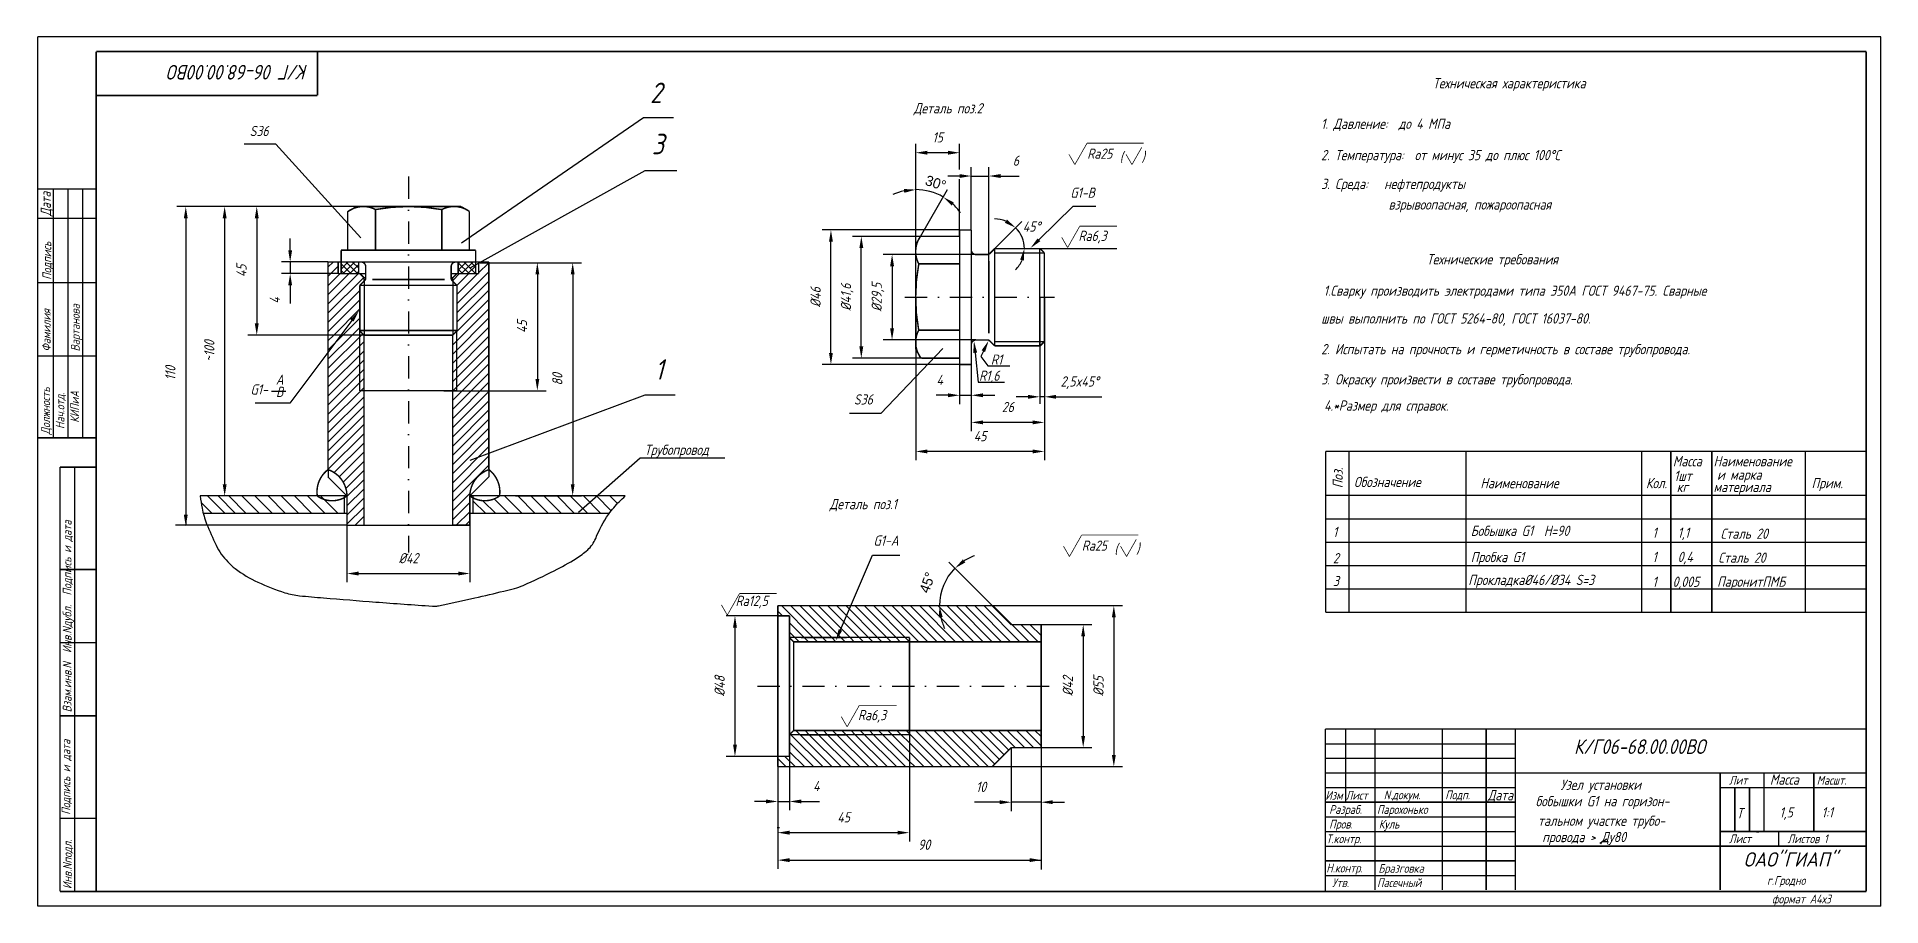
# Model space of a CAD drawing. Extents: x 1024 to 1654, y 110 to 407.
import ezdxf
from ezdxf.enums import TextEntityAlignment as Align

# ---------------------------------------------------------------- set-up
doc = ezdxf.new("R2010")
doc.units = 0
doc.header["$LTSCALE"] = 0.6
doc.header["$MEASUREMENT"] = 0
doc.linetypes.add('DASHDOT', pattern=[25.4, 12.7, -6.35, 0, -6.35])
doc.layers.get('0').update_dxf_attribs({"linetype": 'CONTINUOUS'})
doc.layers.get('DEFPOINTS').update_dxf_attribs({"linetype": 'CONTINUOUS'})
doc.styles.add('ROMANC', font='romanc', dxfattribs={"width": 0.8, "oblique": 15, "height": 3.5})
doc.dimstyles.get("Standard").update_dxf_attribs({"dimtxt": 0.18, "dimasz": 0.18, "dimexe": 0.18, "dimexo": 0.0625, "dimgap": 0.09, "dimtad": 0, "dimtih": 1, "dimtoh": 1, "dimdec": 4, "dimzin": 0, "dimtxsty": 'STANDARD', "dimcen": 0.09, "dimazin": 3, "dimtfac": 1, "dimtdec": 4, "dimtofl": 0, "dimtmove": 0, "dimatfit": 3, "dimtolj": 1, "dimtzin": 0})

msp = doc.modelspace()

# ---------------------------------------------------------------- texts
at = {"style": 'ROMANC', "oblique": 15, "width": 0.8}
for s, height, rotation, p in [('К/Г 06-68.00.00ВО', 5, 180, (1116.3904, 397.3086)), ('Подпись', 3, 90, (1028.5756, 323.8856)), ('Вартанова', 3, 90, (1038.3026, 299.3856)), ('Фамилия', 3, 90, (1028.3756, 299.3856)), ('Должность', 3, 90, (1028.1756, 270.9856)), ('Нач.отд.', 3, 90, (1033.0956, 272.8886)), ('КИПиА', 3, 90, (1038.0926, 275.0276)), ('Поз.', 3.5, 90, (1470.051, 252.662)), ('Взам.инв.N  Инв.Nдубл.  Подпись и дата', 3, 90, (1035.4926, 176.0856)), ('Подпись и дата', 3, 90, (1035.0926, 141.0856)), ('Инв.Nподл.', 3, 90, (1035.5926, 115.6856))]:
    msp.add_text(s, height=height, rotation=rotation, dxfattribs=at).set_placement(p)
at = {"color": 0, "linetype": 'BYBLOCK', "style": 'ROMANC', "oblique": 15, "width": 0.8}
for s, height, p in [('2', 7, (1235.225, 384.273)), ('S36', 3.5, (1099.618, 372.984)), ('3', 7, (1235.897, 366.772)), ('15', 3.5, (1331.539, 370.807)), ('Ra25', 3.5, (1386.95659, 365.23)), ('G1-B', 3.5, (1381.08527, 351.896)), ('45%%d', 3.5, (1363.649, 340.327)), ('Ra6,3', 3.5, (1384.48259, 337.157)), ('1', 7, (1236.31, 289.768)), ('А', 3.5, (1106.618, 288.045)), ('4', 3.5, (1332.25727, 287.927)), ('2,5x45%%D', 3.5, (1380.10831, 287.409)), ('G1-', 3.5, (1099.618, 284.663)), ('В', 3.5, (1106.618, 283.84)), ('S36', 3.5, (1306.147, 281.255)), ('26', 3.5, (1355.539, 278.667)), ('45', 3.5, (1346.039, 268.739)), ('G1-A', 3.5, (1313.87327, 233.021)), ('Ra25', 3.5, (1385.10859, 231.306)), ('Ra12,5', 3.5, (1267.99959, 212.44)), ('Ra6,3', 3.5, (1309.12059, 173.402)), ('К/Г06-68.00.00ВО', 5, (1571.4584, 161.8756)), ('45', 3.5, (1299.407, 138.48)), ('90', 3.5, (1326.907, 129.098))]:
    msp.add_text(s, height=height, dxfattribs=at).set_placement(p, align=Align.CENTER)
at = {"style": 'ROMANC', "oblique": 15, "width": 0.8}
for s, height, p in [('Техническая характеристика', 3.5, (1500.812, 389.316)), ('Деталь поз.2 ', 3.5, (1323.386, 380.75)), ('1. Давление:  до 4 МПа', 3.5, (1462.60728, 375.45532)), ('(', 3.5, (1393.77559, 364.08121)), (')', 3.5, (1401.26995, 364.21508)), ('2. Температура:  от минус 35 до плюс 100%%DС', 3.5, (1462.60728, 364.75232)), ('3. Среда:   нефтепродукты', 3.5, (1462.60728, 354.90932)), ('      взрывоопасная, пожароопасная', 3.5, (1474.53028, 347.86832)), ('Технические требования', 3.5, (1498.719, 329.154)), ('1.Сварку производить электродами типа Э50А ГОСТ 9467-75. Сварные', 3.5, (1463.467, 318.419)), ('  швы выполнить по ГОСТ 5264-80, ГОСТ 16037-80.', 3.5, (1458.932, 308.936)), ('R1', 3.5, (1349.739, 294.877)), ('2. Испытать на прочность и герметичность в составе трубопровода.', 3.5, (1462.65128, 298.45232)), ('R1,6', 3.5, (1345.699, 289.377)), ('3. Окраску произвести в составе трубопровода.', 3.5, (1462.65128, 288.12532)), ('4.*Размер для справок.', 3.5, (1463.62828, 279.15932)), ('Трубопровод ', 3.5, (1231.362, 264.051)), ('Масса', 3.5, (1582.851, 260.162)), ('1шт', 3.5, (1583.251, 255.162)), ('Наименование', 3.5, (1596.751, 260.162)), ('Обозначение', 3.5, (1473.851, 253.062)), ('Наименование', 3.5, (1517.051, 252.662)), ('Кол.', 3.5, (1573.651, 252.662)), ('кг', 3.5, (1584.151, 251.362)), ('материала', 3.5, (1596.751, 251.362)), ('и марка', 3.5, (1597.951, 255.542)), ('Прим.', 3.5, (1630.251, 252.662)), ('Деталь поз.1 ', 3.5, (1294.642, 245.501)), ('  Бобышка G1  H=90', 3.5, (1510.046, 236.374)), ('(', 3.5, (1391.92759, 230.15721)), (')', 3.5, (1399.42195, 230.29108)), ('1', 3.5, (1466.663, 235.994)), ('1', 3.5, (1575.858, 235.739)), ('1,1', 3.5, (1584.486, 235.739)), ('Сталь 20', 3.5, (1599.145, 235.381)), ('2', 3.5, (1466.663, 227.022)), ('  Пробка G1  ', 3.5, (1510.046, 227.402)), ('1', 3.5, (1575.858, 227.457)), ('0,4', 3.5, (1584.486, 227.457)), ('Сталь 20', 3.5, (1598.364, 227.189)), ('3', 3.5, (1466.663, 219.22)), ('  Прокладка%%C46/%%C34 S=3  ', 3.5, (1509.208, 219.6)), ('1', 3.5, (1575.858, 218.965)), ('0,005', 3.5, (1582.759, 218.965)), ('ПаронитПМБ', 3.5, (1597.974, 218.997)), (' Узел установки ', 3.5, (1542.5913, 149.5887)), ('Лит', 3, (1602.0284, 151.3856)), ('Лит', 3, (1602.0284, 151.3856)), ('Масса', 3.5, (1616.0284, 151.3856)), ('Масшт.', 3, (1632.0284, 151.3856)), ('Изм', 3, (1464.0784, 146.2456)), ('Лист', 3, (1471.0084, 146.2456)), ('N.докум.', 3, (1484.0284, 146.3856)), ('Подп.', 3, (1505.0284, 146.3856)), (' бобышки G1 на горизон-', 3.5, (1534.0673, 143.9977)), ('Разраб.', 3, (1465.3584, 141.3856)), ('Пров.', 3, (1465.3584, 136.3856)), ('Парохонько', 3, (1481.6984, 141.3856)), ('Куль', 3, (1482.3284, 136.3856)), ('тальном участке трубо-', 3.5, (1536.7253, 137.3037)), ('Т', 3.5, (1604.6484, 139.8556)), ('1,5', 3.5, (1619.2964, 140.1656)), ('1:1', 3.5, (1633.6884, 140.1656)), ('Т.контр.', 3, (1464.3584, 131.3856)), ('провода > Ду80', 3.5, (1538.1873, 131.7307)), ('Лист ', 3, (1602.0284, 131.3856)), ('Листов 1', 3, (1622.0284, 131.3856)), ('Н.контр.', 3, (1464.3584, 121.3856)), ('Бразговка', 3, (1482.1884, 121.2756)), ('г.Гродно', 3, (1615.0284, 117.1356)), ('Утв.', 3, (1466.3584, 116.3856)), ('Пасечный', 3, (1481.7284, 116.3856)), ('формат А4х3', 3, (1616.7384, 110.8156))]:
    msp.add_text(s, height=height, dxfattribs=at).set_placement(p)
at = {"style": 'ROMANC', "oblique": 15, "width": 0.538111}
msp.add_text('Дата', height=3.5, rotation=90.75565591, dxfattribs=at).set_placement((1028.4786, 345.6206), (1028.3686, 353.9606), align=Align.FIT)
at = {"color": 0, "linetype": 'BYBLOCK', "style": 'ROMANC', "oblique": 15, "width": 0.8}
for s, p in [('45', (1095.316, 326.9505)), ('%%c46', (1291.568, 317.927)), ('%%c41,6', (1301.956, 317.927)), ('~100', (1084.334, 299.4725)), ('110', (1071.049, 291.9725)), ('80', (1203.3, 289.87597)), ('%%C55', (1388.261, 185.046))]:
    msp.add_text(s, height=3.5, rotation=90, dxfattribs=at).set_placement(p, align=Align.CENTER)
at = {"style": 'ROMANC', "oblique": 15, "width": 0.557419}
msp.add_text('Дата', height=3.5, dxfattribs=at).set_placement((1519.5684, 146.0456), (1528.2084, 146.0456), align=Align.FIT)
at = {"style": 'ROMANC', "oblique": 15, "width": 0.8}
msp.add_text('ОАО"ГИАП"', height=4.883721, dxfattribs=at).set_placement((1607.0284, 123.3856), (1639.0284, 123.3856), align=Align.ALIGNED)

# ---------------------------------------------------------------- blocks, each defined once
blk = doc.blocks.new('*X28')
at = {"color": 0}
for p, q in [((587.32, 746.72), (589.77, 749.17)), ((587.32, 748.97), (587.52, 749.17)), ((590.65, 745.17), (587.32, 748.49)), ((588.4, 745.17), (587.32, 746.25)), ((588.01, 745.17), (592.01, 749.17)), ((592.89, 745.17), (588.89, 749.17)), ((590.26, 745.17), (593.32, 748.23)), ((593.32, 746.98), (591.14, 749.17)), ((592.5, 745.17), (593.32, 745.99)), ((627.32, 748.56), (627.93, 749.17)), ((627.32, 746.31), (630.18, 749.17)), ((631.06, 745.17), (627.32, 748.9)), ((628.81, 745.17), (627.32, 746.66)), ((628.42, 745.17), (632.42, 749.17)), ((633.3, 745.17), (629.3, 749.17)), ((630.67, 745.17), (633.32, 747.82)), ((633.32, 747.39), (631.55, 749.17)), ((632.91, 745.17), (633.32, 745.58))]:
    blk.add_line(p, q, dxfattribs=at)
blk = doc.blocks.new('*D42')
at = {"color": 0, "linetype": 'BYBLOCK'}
for p, q in [((1458.38, 655.48), (1458.38, 635.98)), ((1500.38, 655.48), (1500.38, 635.98)), ((1462.38, 638.98), (1496.38, 638.98))]:
    blk.add_line(p, q, dxfattribs=at)
for points in [[(1462.38, 639.65), (1462.38, 638.31), (1458.38, 638.98)], [(1496.38, 639.65), (1496.38, 638.31), (1500.38, 638.98)]]:
    blk.add_solid(points, dxfattribs=at)
at = {"layer": 'DEFPOINTS', "color": 0, "linetype": 'BYBLOCK'}
for p in [(1458.38, 655.48), (1500.38, 655.48), (1500.38, 638.98)]:
    blk.add_point(p, dxfattribs=at)
at = {"color": 0, "linetype": 'BYBLOCK', "style": 'ROMANC', "oblique": 15, "width": 0.8}
blk.add_text('%%C42', height=3.5, dxfattribs=at).set_placement((1479.38, 642.48), align=Align.CENTER)
blk = doc.blocks.new('*D29')
at = {"color": 0, "linetype": 'BYBLOCK'}
for p, q in [((569.9, 753.17), (569.9, 757.17)), ((582.82, 749.17), (566.9, 749.17)), ((586.32, 745.17), (566.9, 745.17)), ((569.9, 749.17), (569.9, 745.17)), ((569.9, 741.17), (569.9, 737.17)), ((569.9, 737.17), (569.9, 734.93))]:
    blk.add_line(p, q, dxfattribs=at)
for points in [[(569.24, 753.17), (570.57, 753.17), (569.9, 749.17)], [(569.24, 741.17), (570.57, 741.17), (569.9, 745.17)]]:
    blk.add_solid(points, dxfattribs=at)
at = {"layer": 'DEFPOINTS', "color": 0, "linetype": 'BYBLOCK'}
for p in [(569.9, 745.17), (582.82, 749.17), (586.32, 745.17)]:
    blk.add_point(p, dxfattribs=at)
at = {"color": 0, "linetype": 'BYBLOCK', "style": 'ROMANC', "oblique": 15, "width": 0.8}
blk.add_text('4', height=3.5, rotation=90, dxfattribs=at).set_placement((566.4, 736), align=Align.CENTER)
blk = doc.blocks.new('*D33')
at = {"color": 0, "linetype": 'BYBLOCK'}
for p, q in [((636.72, 745.19), (659.31, 745.19)), ((656.31, 741.19), (656.31, 705.46)), ((624.37, 701.46), (659.31, 701.46))]:
    blk.add_line(p, q, dxfattribs=at)
for points in [[(655.65, 741.19), (656.98, 741.19), (656.31, 745.19)], [(655.65, 705.46), (656.98, 705.46), (656.31, 701.46)]]:
    blk.add_solid(points, dxfattribs=at)
at = {"layer": 'DEFPOINTS', "color": 0, "linetype": 'BYBLOCK'}
for p in [(636.72, 745.19), (624.37, 701.46), (656.31, 701.46)]:
    blk.add_point(p, dxfattribs=at)
at = {"color": 0, "linetype": 'BYBLOCK', "style": 'ROMANC', "oblique": 15, "width": 0.8}
blk.add_text('45', height=3.5, rotation=90, dxfattribs=at).set_placement((652.81, 723.33), align=Align.CENTER)
blk = doc.blocks.new('*D44')
at = {"color": 0}
blk.add_line((1350.23, 212.55), (1335.33, 227.45), dxfattribs=at)
for start, end in [(109.58248, 122.29124), (135, 180), (192.70876, 205.41752)]:
    blk.add_arc((1350.23, 212.55), 18.07, start, end, dxfattribs=at)
for points in [[(1340.99, 227.3), (1340.16, 228.34), (1337.45, 225.32)], [(1331.94, 208.5), (1333.27, 208.64), (1332.16, 212.55)]]:
    blk.add_solid(points, dxfattribs=at)
at = {"layer": 'DEFPOINTS', "color": 0}
for p in [(1334.58, 221.58), (1276.91, 212.55), (1350.23, 212.55), (1350.23, 212.55), (1356.73, 206.05)]:
    blk.add_point(p, dxfattribs=at)
at = {"color": 0, "insert": (1328.03, 220.44), "char_height": 3.5, "attachment_point": 5, "rotation": 70.42779}
blk.add_mtext('\\A1;45%%D', dxfattribs=at)
blk = doc.blocks.new('*D30')
at = {"color": 0, "linetype": 'BYBLOCK'}
for p, q in [((988.31, 708.4), (988.31, 689.99)), ((992.31, 708.4), (992.31, 689.99)), ((984.31, 692.99), (980.31, 692.99)), ((988.31, 692.99), (992.31, 692.99)), ((996.31, 692.99), (1000.31, 692.99)), ((1000.31, 692.99), (1002.55, 692.99))]:
    blk.add_line(p, q, dxfattribs=at)
for points in [[(984.31, 693.66), (984.31, 692.33), (988.31, 692.99)], [(996.31, 693.66), (996.31, 692.33), (992.31, 692.99)]]:
    blk.add_solid(points, dxfattribs=at)
at = {"layer": 'DEFPOINTS', "color": 0, "linetype": 'BYBLOCK'}
for p in [(988.31, 708.4), (992.31, 708.4), (992.31, 692.99)]:
    blk.add_point(p, dxfattribs=at)
at = {"color": 0, "linetype": 'BYBLOCK', "style": 'ROMANC', "oblique": 15, "width": 0.8}
blk.add_text('4', height=3.5, dxfattribs=at).set_placement((1001.48, 696.49), align=Align.CENTER)
blk = doc.blocks.new('*D31')
at = {"color": 0, "linetype": 'BYBLOCK'}
for p, q in [((988.31, 756.4), (970.67, 756.4)), ((973.67, 752.4), (973.67, 712.4)), ((988.31, 708.4), (970.67, 708.4))]:
    blk.add_line(p, q, dxfattribs=at)
for points in [[(973.01, 752.4), (974.34, 752.4), (973.67, 756.4)], [(973.01, 712.4), (974.34, 712.4), (973.67, 708.4)]]:
    blk.add_solid(points, dxfattribs=at)
at = {"layer": 'DEFPOINTS', "color": 0, "linetype": 'BYBLOCK'}
for p in [(988.31, 756.4), (973.67, 708.4), (988.31, 708.4)]:
    blk.add_point(p, dxfattribs=at)
at = {"color": 0, "linetype": 'BYBLOCK', "style": 'ROMANC', "oblique": 15, "width": 0.8}
blk.add_text('%%C48', height=3.5, rotation=90, dxfattribs=at).set_placement((970.17, 732.4), align=Align.CENTER)
blk = doc.blocks.new('*D41')
at = {"color": 0, "linetype": 'BYBLOCK'}
for p, q in [((1685.45, 579.51), (1685.45, 557.84)), ((1695.63, 579.51), (1695.63, 557.84)), ((1677.45, 560.84), (1672.86, 560.84)), ((1681.45, 560.84), (1677.45, 560.84)), ((1695.63, 560.84), (1685.45, 560.84)), ((1699.63, 560.84), (1703.63, 560.84))]:
    blk.add_line(p, q, dxfattribs=at)
for points in [[(1681.45, 561.51), (1681.45, 560.18), (1685.45, 560.84)], [(1699.63, 561.51), (1699.63, 560.18), (1695.63, 560.84)]]:
    blk.add_solid(points, dxfattribs=at)
at = {"layer": 'DEFPOINTS', "color": 0, "linetype": 'BYBLOCK'}
for p in [(1685.45, 579.51), (1695.63, 579.51), (1685.45, 560.84)]:
    blk.add_point(p, dxfattribs=at)
at = {"color": 0, "linetype": 'BYBLOCK', "style": 'ROMANC', "oblique": 15, "width": 0.8}
blk.add_text('10', height=3.5, dxfattribs=at).set_placement((1675.11, 564.34), align=Align.CENTER)
blk = doc.blocks.new('*D39')
at = {"color": 0, "linetype": 'BYBLOCK'}
for p, q in [((1695.63, 621.51), (1713.02, 621.51)), ((1710.02, 617.51), (1710.02, 583.51)), ((1695.63, 579.51), (1713.02, 579.51))]:
    blk.add_line(p, q, dxfattribs=at)
for points in [[(1709.35, 617.51), (1710.68, 617.51), (1710.02, 621.51)], [(1709.35, 583.51), (1710.68, 583.51), (1710.02, 579.51)]]:
    blk.add_solid(points, dxfattribs=at)
at = {"layer": 'DEFPOINTS', "color": 0, "linetype": 'BYBLOCK'}
for p in [(1695.63, 621.51), (1695.63, 579.51), (1710.02, 579.51)]:
    blk.add_point(p, dxfattribs=at)
at = {"color": 0, "linetype": 'BYBLOCK', "style": 'ROMANC', "oblique": 15, "width": 0.8}
blk.add_text('%%C42', height=3.5, rotation=90, dxfattribs=at).set_placement((1706.52, 600.51), align=Align.CENTER)
blk = doc.blocks.new('*D25')
at = {"color": 0, "linetype": 'BYBLOCK'}
for p, q in [((554.52, 598.3), (522.84, 598.3)), ((525.84, 594.3), (525.84, 573.1)), ((554.52, 569.1), (522.84, 569.1))]:
    blk.add_line(p, q, dxfattribs=at)
for points in [[(525.17, 594.3), (526.51, 594.3), (525.84, 598.3)], [(525.17, 573.1), (526.51, 573.1), (525.84, 569.1)]]:
    blk.add_solid(points, dxfattribs=at)
at = {"layer": 'DEFPOINTS', "color": 0, "linetype": 'BYBLOCK'}
for p in [(554.52, 598.3), (525.84, 569.1), (554.52, 569.1)]:
    blk.add_point(p, dxfattribs=at)
at = {"color": 0, "linetype": 'BYBLOCK', "style": 'ROMANC', "oblique": 15, "width": 0.8}
blk.add_text('%%C29,5', height=3.5, rotation=90, dxfattribs=at).set_placement((522.34, 583.7), align=Align.CENTER)
blk = doc.blocks.new('*D16')
at = {"color": 0, "linetype": 'BYBLOCK'}
for p, q in [((548.91, 625.12), (544.91, 625.12)), ((552.91, 606.7), (552.91, 628.12)), ((552.91, 625.12), (558.92, 625.12)), ((558.92, 596.04), (558.92, 628.12)), ((562.92, 625.12), (566.92, 625.12)), ((566.92, 625.12), (569.28, 625.12))]:
    blk.add_line(p, q, dxfattribs=at)
for points in [[(548.91, 625.79), (548.91, 624.45), (552.91, 625.12)], [(562.92, 625.79), (562.92, 624.45), (558.92, 625.12)]]:
    blk.add_solid(points, dxfattribs=at)
at = {"layer": 'DEFPOINTS', "color": 0, "linetype": 'BYBLOCK'}
for p in [(558.92, 625.12), (552.91, 606.7), (558.92, 596.04)]:
    blk.add_point(p, dxfattribs=at)
at = {"color": 0, "linetype": 'BYBLOCK', "style": 'ROMANC', "oblique": 15, "width": 0.8}
blk.add_text('6', height=3.5, dxfattribs=at).set_placement((568.15, 628.62), align=Align.CENTER)
blk = doc.blocks.new('*D45')
at = {"color": 0}
blk.add_line((1325.68, 338.73), (1334.94, 354.77), dxfattribs=at)
for start, end in [(102.21568, 114.43135), (60, 90), (35.56865, 47.78432)]:
    blk.add_arc((1324.04, 335.89), 18.8, start, end, dxfattribs=at)
for points in [[(1319.99, 354.92), (1320.13, 353.6), (1324.04, 354.69)], [(1336.28, 349.27), (1337.06, 350.35), (1333.44, 352.17)]]:
    blk.add_solid(points, dxfattribs=at)
at = {"layer": 'DEFPOINTS', "color": 0}
for p in [(1324.04, 370.31), (1327.3, 354.4), (1324.04, 335.89), (1324.04, 335.89), (1325.68, 338.73)]:
    blk.add_point(p, dxfattribs=at)
at = {"color": 0, "insert": (1330.89, 356.95), "char_height": 3.5, "attachment_point": 5, "rotation": 341.98895}
blk.add_mtext('\\A1;30%%D', dxfattribs=at)

# ---------------------------------------------------------------- dimensions: what is measured, and where the dimension line sits
for base, line1, line2, text, picture, middle in [((1327.30306, 354.40133), ((1324.039, 335.88992), (1324.039, 370.307)), ((1325.67699, 338.727), (1324.039, 335.88992)), '30%%D', '*D45', (1330.886, 356.949)), ((1334.58149, 221.58125), ((1276.907, 212.546), (1350.231, 212.546)), ((1356.731, 206.046), (1350.231, 212.546)), '45%%D', '*D44', (1328.028, 220.44))]:
    dim = msp.add_angular_dim_2l(base=base, line1=line1, line2=line2, text=text, dimstyle='STANDARD', override={"dimtxt": 3.5, "dimasz": 4, "dimexe": 3, "dimexo": 0, "dimgap": 0.1, "dimtad": 1, "dimtih": 0, "dimtoh": 0, "dimdec": 3, "dimcen": 0, "dimaunit": 1, "dimtfac": 0.857143, "dimtdec": 3, "dimtofl": 1, "dimtmove": 2})
    dim.commit()
    dim.dimension.update_dxf_attribs({"geometry": picture, "text_midpoint": middle, "dimtype": 162})
for base, p1, p2, text, picture, middle, set_off in [((1349.039, 359.347), (1343.039, 340.927), (1349.039, 330.267), '6', '*D16', (1358.27394, 362.847), (790.124, -265.774)), ((1171.652, 223.522), (1129.652, 240.019), (1171.652, 240.019), '%%C42', '*D42', (1150.652, 227.022), (-328.724, -415.459)), ((1356.731, 145.384), (1366.907, 164.046), (1356.731, 164.046), '10', '*D41', (1346.38474, 148.884), (-328.724, -415.459)), ((1280.907, 145.643), (1276.907, 161.046), (1280.907, 161.046), '4', '*D30', (1290.07527, 149.143), (288.596, -547.349))]:
    dim = msp.add_linear_dim(base=base, p1=p1, p2=p2, text=text, dimstyle='Standard')
    dim.commit()
    dim.dimension.update_dxf_attribs({"geometry": picture, "text_midpoint": middle, "insert": set_off})
for base, p1, p2, text, picture, middle, set_off in [((1110.233, 326.004), (1123.152, 330.004), (1126.652, 326.004), '4', '*D29', (1106.733, 316.83573), (540.329, -419.163)), ((1194.723, 286.004), (1175.133, 329.73294), (1162.783, 286.004), '45', '*D33', (1191.223, 307.86847), (538.409, -415.459)), ((1315.964, 303.327), (1344.639, 332.527), (1344.639, 303.327), '%%C29,5', '*D25', (1312.464, 317.927), (790.124, -265.774)), ((1262.269, 161.046), (1276.907, 209.046), (1276.907, 161.046), '%%C48', '*D31', (1258.769, 185.046), (288.596, -547.349)), ((1381.292, 164.046), (1366.907, 206.046), (1366.907, 164.046), '%%C42', '*D39', (1377.792, 185.046), (-328.724, -415.459))]:
    dim = msp.add_linear_dim(base=base, p1=p1, p2=p2, angle=90, text=text, dimstyle='Standard')
    dim.commit()
    dim.dimension.update_dxf_attribs({"geometry": picture, "text_midpoint": middle, "insert": set_off})

# ---------------------------------------------------------------- linework, layer by layer
for p, q in [((1653.9254, 406.8856), (1023.9254, 406.8856)), ((1023.9254, 109.8856), (1023.9254, 406.8856)), ((1653.9254, 109.8856), (1653.9254, 406.8856)), ((1653.9254, 109.8856), (1653.9254, 401.8856)), ((1168.755, 336.47), (1230.956, 379.317)), ((1230.956, 379.317), (1241.222, 379.317)), ((1105.347, 370.265), (1094.477, 370.265)), ((1134.333, 338.28), (1105.347, 370.265)), ((1171.775, 328.021), (1231.559, 361.213)), ((1231.559, 361.213), (1242.429, 361.213)), ((1366.15544, 337.53809), (1377.886, 349.021)), ((1377.886, 349.021), (1385.627, 349.021)), ((1351.039, 333.077), (1368.039, 333.077)), ((1135.502, 323.425), (1135.502, 305.067)), ((1165.802, 323.73), (1165.802, 304.919)), ((1131.32294, 309.99879), (1110.097, 281.717)), ((1134.052, 286.004), (1134.052, 306.575)), ((1167.252, 286.004), (1167.252, 306.575)), ((1351.039, 302.777), (1368.039, 302.777)), ((1333.283, 300.363), (1312.147, 278.167)), ((1344.37452, 298.96864), (1345.42853, 288.877)), ((1347.16078, 299.49399), (1346.27608, 297.7361)), ((1346.27608, 297.7361), (1348.709, 294.447)), ((1348.709, 294.447), (1356.219, 294.447)), ((1103.901, 285.842), (1108.748, 285.842)), ((1171.775, 262.242), (1231.559, 284.57)), ((1231.559, 284.57), (1241.826, 284.57)), ((1345.42853, 288.877), (1354.439, 288.877)), ((1110.097, 281.717), (1098.284, 281.717)), ((1312.147, 278.167), (1301.399, 278.167)), ((1123.17068, 259.03617), (1123.17068, 256.50032)), ((1208.744, 244.453), (1229.907, 263.038)), ((1229.907, 263.038), (1258.765, 263.038)), ((1129.652, 250.019), (1123.152, 256.519)), ((1171.652, 250.019), (1178.152, 256.519)), ((1114.101, 250.019), (1079.47836, 250.019)), ((1224.72411, 250.019), (1171.64925, 250.019)), ((1129.652, 240.019), (1070.984, 240.019)), ((1171.652, 240.019), (1165.802, 240.019)), ((1219.25557, 244.019), (1171.652, 244.019)), ((1464.151, 242.262), (1648.781, 242.262)), ((1464.151, 234.262), (1648.781, 234.262)), ((1298.32072, 204.27041), (1309.325, 229.85)), ((1309.325, 229.85), (1318.627, 229.85)), ((1464.151, 226.262), (1648.781, 226.262)), ((1464.151, 218.262), (1648.781, 218.262)), ((1321.907, 201.646), (1280.907, 201.646)), ((1282.324, 200.196), (1301.992, 200.196)), ((1284.936, 201.646), (1300.336, 201.646)), ((1321.907, 168.446), (1280.907, 168.446)), ((1282.328, 169.896), (1301.844, 169.896)), ((1284.936, 168.446), (1300.336, 168.446)), ((1366.907, 164.046), (1366.907, 122.408)), ((1464.0284, 165.3856), (1529.0284, 165.3856)), ((1464.0284, 160.3856), (1529.0284, 160.3856)), ((1464.0284, 155.3856), (1529.0284, 155.3856)), ((1464.0284, 140.3856), (1529.0284, 140.3856)), ((1277.446, 136.577), (1276.68, 136.577)), ((1464.0284, 135.3856), (1529.0284, 135.3856)), ((1560.312, 132.701), (1557.889, 131.221)), ((1611.454, 135.247), (1612.24, 135.247)), ((1464.0284, 130.3856), (1649.0284, 130.3856)), ((1464.0284, 125.3856), (1529.0284, 125.3856)), ((1529.0284, 125.3856), (1464.0284, 125.3856)), ((1464.0284, 125.3856), (1529.0284, 125.3856)), ((1464.0284, 120.3856), (1529.0284, 120.3856)), ((1653.9254, 109.8856), (1023.9254, 109.8856)), ((1654.0284, 109.8856), (1654.0284, 109.8856))]:
    msp.add_line(p, q)
at = {"color": 0, "linetype": 'BYBLOCK'}
for p, q in [((1324.039, 335.88992), (1324.039, 370.307)), ((1335.039, 367.307), (1328.039, 367.307)), ((1339.039, 361.554), (1339.039, 370.307)), ((1339.039, 338.727), (1339.039, 358.299)), ((1150.652, 348.926), (1071.549, 348.926)), ((1150.652, 348.926), (1084.834, 348.926)), ((1150.652, 348.926), (1095.816, 348.926)), ((1074.549, 344.926), (1074.549, 240.019)), ((1087.834, 344.926), (1087.834, 254.019)), ((1098.816, 344.926), (1098.816, 308.975)), ((1339.039, 340.927), (1292.068, 340.927)), ((1351.039, 334.527), (1360.33043, 343.81843)), ((1295.068, 298.927), (1295.068, 336.927)), ((1339.039, 338.727), (1302.456, 338.727)), ((1305.456, 301.127), (1305.456, 334.727)), ((1366.439, 334.527), (1392.822, 334.527)), ((1178.152, 329.73294), (1209.8, 329.73294)), ((1206.8, 325.73294), (1206.8, 254.019)), ((1324.039, 317.927), (1324.039, 262.239)), ((1366.439, 317.927), (1366.439, 281.522)), ((1368.039, 317.927), (1368.039, 281.522)), ((1135.502, 304.975), (1095.816, 304.975)), ((1368.039, 302.777), (1368.039, 272.167)), ((1368.039, 302.777), (1368.039, 262.239)), ((1339.039, 297.127), (1302.456, 297.127)), ((1339.039, 294.927), (1292.068, 294.927)), ((1339.039, 294.927), (1339.039, 281.427)), ((1343.039, 294.927), (1343.039, 272.167)), ((1343.039, 294.927), (1343.039, 281.427)), ((1335.039, 284.427), (1331.039, 284.427)), ((1339.039, 284.427), (1343.039, 284.427)), ((1347.039, 284.427), (1351.039, 284.427)), ((1362.439, 283.909), (1358.439, 283.909)), ((1368.039, 283.909), (1366.439, 283.909)), ((1372.039, 283.909), (1387.669, 283.909)), ((1364.039, 275.167), (1347.039, 275.167)), ((1364.039, 265.239), (1328.039, 265.239)), ((1129.652, 250.019), (1084.834, 250.019)), ((1187.203, 250.019), (1209.8, 250.019)), ((1129.652, 244.019), (1080.5468, 244.019)), ((1350.231, 212.546), (1394.761, 212.546)), ((1391.761, 208.546), (1391.761, 161.546)), ((1321.907, 168.446), (1321.907, 131.98)), ((1276.907, 161.046), (1276.907, 131.98)), ((1276.907, 158.46532), (1276.907, 122.598)), ((1350.231, 157.546), (1394.761, 157.546)), ((1280.907, 134.98), (1317.907, 134.98)), ((1280.907, 125.598), (1366.907, 125.598))]:
    msp.add_line(p, q, dxfattribs=at)
at = {"linetype": 'DASHDOT'}
for p, q in [((1150.652, 359.133), (1150.652, 230.754)), ((1320.349, 317.927), (1371.535, 317.927)), ((1269.956, 185.046), (1371.329, 185.046))]:
    msp.add_line(p, q, dxfattribs=at)
at = {"color": 0}
for p, q in [((1123.152, 328.16547), (1124.99053, 330.004)), ((1123.152, 325.02238), (1126.652, 328.52238)), ((1174.652, 329.37603), (1175.27997, 330.004)), ((1174.652, 326.23294), (1178.152, 329.73294)), ((1123.152, 321.87929), (1127.27671, 326.004)), ((1123.152, 318.7362), (1130.4198, 326.004)), ((1123.152, 315.59311), (1133.56289, 326.004)), ((1123.152, 312.45002), (1135.39349, 324.69151)), ((1165.802, 323.66912), (1168.13688, 326.004)), ((1167.25148, 321.97552), (1171.27997, 326.004)), ((1167.252, 315.68985), (1178.152, 326.58985)), ((1167.252, 318.83294), (1174.42306, 326.004)), ((1167.252, 312.54676), (1178.152, 323.44676)), ((1123.152, 309.30693), (1134.052, 320.20693)), ((1123.152, 306.16384), (1134.052, 317.06384)), ((1167.252, 309.40368), (1178.152, 320.30368)), ((1167.252, 306.26059), (1178.152, 317.16059)), ((1125.10625, 304.975), (1134.052, 313.92075)), ((1128.24934, 304.975), (1134.052, 310.77766)), ((1165.802, 301.6675), (1178.152, 314.0175)), ((1165.802, 298.52441), (1178.152, 310.87441)), ((1123.152, 293.59148), (1135.01876, 305.45824)), ((1123.152, 296.73457), (1131.39243, 304.975)), ((1123.152, 303.02075), (1125.10625, 304.975)), ((1123.152, 299.87766), (1128.24934, 304.975)), ((1123.152, 290.44839), (1135.502, 302.79839)), ((1131.39243, 304.975), (1134.052, 307.63457)), ((1165.802, 295.38132), (1178.152, 307.73132)), ((1165.802, 292.23823), (1178.152, 304.58823)), ((1123.152, 287.3053), (1135.502, 299.6553)), ((1123.152, 284.16221), (1135.502, 296.51221)), ((1165.802, 289.09514), (1178.152, 301.44514)), ((1165.802, 285.95205), (1178.152, 298.30205)), ((1123.152, 281.01912), (1135.502, 293.36912)), ((1123.152, 277.87603), (1135.502, 290.22603)), ((1165.802, 282.80896), (1178.152, 295.15896)), ((1165.802, 279.66587), (1178.152, 292.01587)), ((1123.152, 274.73294), (1135.502, 287.08294)), ((1123.152, 271.58985), (1135.502, 283.93985)), ((1165.802, 276.52278), (1178.152, 288.87278)), ((1165.802, 285.95205), (1165.85395, 286.004)), ((1165.802, 273.37969), (1178.152, 285.72969)), ((1123.152, 268.44676), (1135.502, 280.79676)), ((1123.152, 265.30368), (1135.502, 277.65368)), ((1165.802, 270.2366), (1178.152, 282.5866)), ((1165.802, 267.09351), (1178.152, 279.44351)), ((1123.152, 262.16059), (1135.502, 274.51059)), ((1123.152, 259.0175), (1135.502, 271.3675)), ((1165.802, 263.95042), (1178.152, 276.30042)), ((1165.802, 260.80733), (1178.152, 273.15733)), ((1125.2817, 258.0041), (1135.502, 268.22441)), ((1126.99836, 256.57768), (1135.502, 265.08132)), ((1165.802, 257.66424), (1178.152, 270.01424)), ((1165.802, 254.52115), (1178.152, 266.87115)), ((1128.34681, 254.78304), (1135.502, 261.93823)), ((1129.28576, 252.5789), (1135.502, 258.79514)), ((1165.802, 251.37806), (1178.152, 263.72806)), ((1165.802, 248.23497), (1178.152, 260.58497)), ((1129.652, 249.80205), (1135.502, 255.65205)), ((1129.652, 246.65896), (1135.502, 252.50896)), ((1083.59142, 244.019), (1079.77822, 247.8322)), ((1087.98342, 244.019), (1081.98342, 250.019)), ((1091.60042, 244.019), (1085.60042, 250.019)), ((1095.21742, 244.019), (1089.21742, 250.019)), ((1099.70755, 244.019), (1093.70755, 250.019)), ((1104.19768, 244.019), (1098.19768, 250.019)), ((1108.6878, 244.019), (1102.6878, 250.019)), ((1113.17793, 244.019), (1107.17793, 250.019)), ((1117.66806, 244.019), (1111.66806, 250.019)), ((1122.15819, 244.019), (1116.15819, 250.019)), ((1126.64832, 244.019), (1120.64832, 250.019)), ((1129.652, 243.51587), (1135.502, 249.36587)), ((1129.652, 240.37278), (1135.502, 246.22278)), ((1165.802, 245.09188), (1171.70734, 250.99722)), ((1165.802, 241.94879), (1171.652, 247.79879)), ((1177.07885, 244.019), (1172.68388, 248.41397)), ((1180.52985, 244.019), (1176.13488, 248.41397)), ((1185.01998, 244.019), (1180.0085, 249.03048)), ((1189.51011, 244.019), (1183.51011, 250.019)), ((1194.00024, 244.019), (1188.00024, 250.019)), ((1198.49037, 244.019), (1192.49037, 250.019)), ((1202.98049, 244.019), (1196.98049, 250.019)), ((1207.47062, 244.019), (1201.47062, 250.019)), ((1211.96075, 244.019), (1205.96075, 250.019)), ((1216.45088, 244.019), (1210.45088, 250.019)), ((1219.95422, 244.95466), (1214.88988, 250.019)), ((1222.09489, 247.45498), (1219.53088, 250.019)), ((1132.44131, 240.019), (1135.502, 243.07969)), ((1167.0153, 240.019), (1171.652, 244.6557)), ((1170.15839, 240.019), (1171.652, 241.51261)), ((1278.49555, 209.046), (1276.907, 210.63455)), ((1289.03864, 201.646), (1278.13864, 212.546)), ((1292.18173, 201.646), (1281.28173, 212.546)), ((1295.32482, 201.646), (1284.42482, 212.546)), ((1298.4679, 201.646), (1287.5679, 212.546)), ((1301.61099, 201.646), (1290.71099, 212.546)), ((1304.75408, 201.646), (1293.85408, 212.546)), ((1307.89717, 201.646), (1296.99717, 212.546)), ((1311.04026, 201.646), (1300.14026, 212.546)), ((1314.18335, 201.646), (1303.28335, 212.546)), ((1317.32644, 201.646), (1306.42644, 212.546)), ((1320.46953, 201.646), (1309.56953, 212.546)), ((1325.06262, 200.196), (1312.71262, 212.546)), ((1328.20571, 200.196), (1315.85571, 212.546)), ((1331.3488, 200.196), (1318.9988, 212.546)), ((1334.49189, 200.196), (1322.14189, 212.546)), ((1337.63498, 200.196), (1325.28498, 212.546)), ((1340.77807, 200.196), (1328.42807, 212.546)), ((1343.92116, 200.196), (1331.57116, 212.546)), ((1347.06425, 200.196), (1334.71425, 212.546)), ((1350.20734, 200.196), (1337.85734, 212.546)), ((1353.35043, 200.196), (1341.00043, 212.546)), ((1356.49352, 200.196), (1344.14352, 212.546)), ((1359.63661, 200.196), (1347.28661, 212.546)), ((1362.7797, 200.196), (1350.4297, 212.546)), ((1285.89555, 201.646), (1280.907, 206.63455)), ((1282.75246, 201.646), (1280.907, 203.49146)), ((1365.92279, 200.196), (1360.07279, 206.046)), ((1366.907, 202.35488), (1363.21588, 206.046)), ((1284.20246, 200.196), (1282.75246, 201.646)), ((1287.34555, 200.196), (1285.89555, 201.646)), ((1290.48864, 200.196), (1289.03864, 201.646)), ((1293.63173, 200.196), (1292.18173, 201.646)), ((1296.77482, 200.196), (1295.32482, 201.646)), ((1299.9179, 200.196), (1298.4679, 201.646)), ((1303.06099, 200.196), (1301.61099, 201.646)), ((1306.20408, 200.196), (1304.75408, 201.646)), ((1309.34717, 200.196), (1307.89717, 201.646)), ((1312.49026, 200.196), (1311.04026, 201.646)), ((1315.63335, 200.196), (1314.18335, 201.646)), ((1318.77644, 200.196), (1317.32644, 201.646)), ((1321.91953, 200.196), (1320.46953, 201.646)), ((1289.13538, 157.546), (1280.907, 165.77438)), ((1281.37847, 168.446), (1281.12824, 168.69624)), ((1292.27847, 157.546), (1281.37847, 168.446)), ((1284.52156, 168.446), (1283.07156, 169.896)), ((1295.42156, 157.546), (1284.52156, 168.446)), ((1287.66465, 168.446), (1286.21465, 169.896)), ((1298.56465, 157.546), (1287.66465, 168.446)), ((1290.80774, 168.446), (1289.35774, 169.896)), ((1301.70774, 157.546), (1290.80774, 168.446)), ((1293.95083, 168.446), (1292.50083, 169.896)), ((1304.85083, 157.546), (1293.95083, 168.446)), ((1297.09392, 168.446), (1295.64392, 169.896)), ((1307.99392, 157.546), (1297.09392, 168.446)), ((1300.23701, 168.446), (1298.78701, 169.896)), ((1311.13701, 157.546), (1300.23701, 168.446)), ((1303.3801, 168.446), (1301.9301, 169.896)), ((1314.2801, 157.546), (1303.3801, 168.446)), ((1306.52319, 168.446), (1305.07319, 169.896)), ((1317.42319, 157.546), (1306.52319, 168.446)), ((1309.66628, 168.446), (1308.21628, 169.896)), ((1320.56628, 157.546), (1309.66628, 168.446)), ((1312.80937, 168.446), (1311.35937, 169.896)), ((1321.907, 159.34837), (1312.80937, 168.446)), ((1315.95246, 168.446), (1314.50246, 169.896)), ((1321.907, 162.49146), (1315.95246, 168.446)), ((1319.09555, 168.446), (1317.64555, 169.896)), ((1321.907, 165.63455), (1319.09555, 168.446)), ((1321.907, 168.77764), (1320.78864, 169.896)), ((1333.13864, 157.546), (1321.907, 168.77764)), ((1329.99555, 157.546), (1321.907, 165.63455)), ((1336.28173, 157.546), (1323.93173, 169.896)), ((1339.42482, 157.546), (1327.07482, 169.896)), ((1342.5679, 157.546), (1330.2179, 169.896)), ((1345.71099, 157.546), (1333.36099, 169.896)), ((1348.85408, 157.546), (1336.50408, 169.896)), ((1351.11409, 158.42909), (1339.64717, 169.896)), ((1352.68563, 160.00063), (1342.79026, 169.896)), ((1354.25718, 161.57218), (1345.93335, 169.896)), ((1355.82872, 163.14372), (1349.07644, 169.896)), ((1358.06953, 164.046), (1352.21953, 169.896)), ((1361.21262, 164.046), (1355.36262, 169.896)), ((1364.35571, 164.046), (1358.50571, 169.896)), ((1366.907, 164.6378), (1361.6488, 169.896)), ((1366.907, 167.78089), (1364.79189, 169.896)), ((1279.70611, 157.546), (1276.907, 160.34511)), ((1282.8492, 157.546), (1279.3492, 161.046)), ((1285.99229, 157.546), (1280.907, 162.63129)), ((1326.85246, 157.546), (1321.907, 162.49146)), ((1323.70937, 157.546), (1321.907, 159.34837))]:
    msp.add_line(p, q, dxfattribs=at)
at = {"linetype": 'CONTINUOUS'}
for p, q in [((1178.152, 259.92), (1178.152, 256.519)), ((1128.652, 250.019), (1128.652, 244.019)), ((1172.652, 250.019), (1172.652, 244.019))]:
    msp.add_line(p, q, dxfattribs=at)
for points, const_width in [([(1648.9254, 401.8856), (1043.9254, 401.8856)], 0.5), ([(1043.9254, 114.8856), (1043.9254, 401.8856)], 0.5), ([(1119.5604, 386.8806), (1119.5604, 401.8806)], 0.5), ([(1648.9254, 114.8856), (1648.9254, 401.8856)], 0.5), ([(1648.9254, 114.8856), (1648.9254, 401.8856)], 0.5), ([(1119.5604, 386.8806), (1044.2504, 386.8806)], 0.5), ([(1376.4161, 366.75343), (1378.44973, 363.25343)], 0.25), ([(1378.44973, 363.25343), (1382.61528, 370.593)], 0.25), ([(1382.61528, 370.593), (1402.002, 370.593)], 0.3), ([(1395.9271, 366.75343), (1397.96073, 363.25343)], 0.25), ([(1397.96073, 363.25343), (1401.29995, 369.13703)], 0.25), ([(1043.907, 354.8856), (1023.907, 354.8856)], 0.5), ([(1029.2756, 269.8856), (1029.2756, 354.8856)], 0.5), ([(1034.2756, 269.8856), (1034.2756, 354.8856)], 0.5), ([(1039.2756, 269.8856), (1039.2756, 354.8856)], 0.5), ([(1129.852, 347.14323), (1132.93985, 348.926)], 0.5), ([(1129.852, 347.14323), (1129.852, 333.926)], 0.5), ([(1168.61492, 348.926), (1132.93985, 348.926)], 0.5), ([(1139.39713, 347.90261), (1139.39713, 333.902)], 0.5), ([(1162.05496, 347.87527), (1162.05496, 334.004)], 0.5), ([(1171.452, 347.28801), (1168.61492, 348.926)], 0.5), ([(1171.452, 347.28801), (1171.452, 333.926)], 0.5), ([(1043.907, 344.8856), (1023.907, 344.8856)], 0.5), ([(1339.039, 340.927), (1339.039, 294.927)], 0.5), ([(1339.039, 340.927), (1343.039, 340.927)], 0.5), ([(1343.039, 340.927), (1343.039, 294.927)], 0.5), ([(1375.97573, 334.90243), (1380.14128, 342.242)], 0.25), ([(1380.14128, 342.242), (1392.864, 342.242)], 0.3), ([(1173.652, 334.004), (1127.652, 334.004)], 0.5), ([(1127.652, 334.004), (1127.652, 326.004)], 0.5), ([(1173.652, 334.004), (1173.652, 326.004)], 0.5), ([(1325.67699, 338.727), (1324.039, 335.88992)], 0.5), ([(1324.039, 335.88992), (1324.039, 300.21485)], 0.5), ([(1325.439, 338.727), (1339.039, 338.727)], 0.5), ([(1349.33189, 332.81989), (1351.039, 334.527)], 0.5), ([(1351.039, 334.527), (1366.439, 334.527)], 0.5), ([(1351.039, 334.527), (1351.039, 301.327)], 0.5), ([(1366.439, 334.527), (1366.439, 301.327)], 0.5), ([(1368.039, 333.077), (1366.589, 334.527)], 0.5), ([(1373.9421, 338.40243), (1375.97573, 334.90243)], 0.25), ([(1178.152, 330.004), (1123.152, 330.004)], 0.5), ([(1126.652, 330.004), (1126.652, 326.004)], 0.5), ([(1136.052, 328.375), (1136.052, 324.38921)], 0.5), ([(1165.252, 328.375), (1165.252, 324.38921)], 0.5), ([(1174.652, 330.004), (1174.652, 326.004)], 0.5), ([(1325.08973, 329.32996), (1338.924, 329.32996)], 0.5), ([(1344.639, 332.527), (1348.62479, 332.527)], 0.5), ([(1349.039, 330.267), (1349.039, 305.587)], 0.5), ([(1368.039, 333.077), (1368.039, 302.777)], 0.5), ([(1043.907, 322.8856), (1023.907, 322.8856)], 0.5), ([(1136.052, 326.004), (1126.652, 326.004)], 0.5), ([(1134.052, 326.033), (1135.502, 324.583)], 0.5), ([(1135.75911, 323.68211), (1134.052, 321.975)], 0.5), ([(1167.252, 321.975), (1134.052, 321.975)], 0.5), ([(1134.052, 321.975), (1134.052, 306.575)], 0.5), ([(1136.04196, 324.583), (1135.502, 324.583)], 0.5), ([(1135.502, 324.583), (1135.502, 323.425)], 0.5), ([(1162.992, 323.975), (1138.312, 323.975)], 0.5), ([(1174.652, 326.004), (1165.252, 326.004)], 0.5), ([(1165.802, 324.587), (1165.26204, 324.587)], 0.5), ([(1165.54489, 323.68211), (1167.252, 321.975)], 0.5), ([(1167.252, 326.037), (1165.802, 324.587)], 0.5), ([(1165.802, 324.587), (1165.802, 323.425)], 0.5), ([(1167.252, 321.975), (1167.252, 306.575)], 0.5), ([(1167.252, 306.575), (1134.052, 306.575)], 0.5), ([(1135.502, 304.975), (1134.052, 306.425)], 0.5), ([(1165.802, 304.975), (1135.502, 304.975)], 0.5), ([(1135.502, 304.975), (1135.502, 240.019)], 0.5), ([(1165.802, 304.975), (1167.252, 306.425)], 0.5), ([(1165.802, 304.975), (1165.802, 240.019)], 0.5), ([(1325.06239, 306.67213), (1339.063, 306.67213)], 0.5), ([(1344.639, 303.327), (1348.62479, 303.327)], 0.5), ([(1349.33189, 303.03411), (1351.039, 301.327)], 0.5), ([(1368.039, 302.777), (1366.589, 301.327)], 0.5), ([(1043.907, 297.8856), (1023.907, 297.8856)], 0.5), ([(1325.82177, 297.127), (1324.039, 300.21485)], 0.5), ([(1326.039, 297.127), (1339.039, 297.127)], 0.5), ([(1351.039, 301.327), (1366.439, 301.327)], 0.5), ([(1339.039, 294.927), (1343.039, 294.927)], 0.5), ([(1167.252, 286.004), (1134.052, 286.004)], 0.5), ([(1043.907, 269.8856), (1023.907, 269.8856)], 0.5), ([(1464.151, 265.262), (1648.781, 265.262)], 0.5), ([(1464.151, 210.262), (1464.151, 265.262)], 0.5), ([(1472.151, 210.262), (1472.151, 265.262)], 0.5), ([(1512.151, 210.262), (1512.151, 265.262)], 0.5), ([(1572.151, 210.262), (1572.151, 265.262)], 0.5), ([(1582.151, 210.262), (1582.151, 265.262)], 0.5), ([(1596.151, 210.262), (1596.151, 265.262)], 0.5), ([(1628.151, 210.262), (1628.151, 265.262)], 0.5), ([(1031.5926, 114.8856), (1031.5926, 259.8856)], 0.5), ([(1043.907, 259.8856), (1031.5926, 259.8856)], 0.5), ([(1036.5926, 114.8856), (1036.5926, 259.8856)], 0.5), ([(1464.151, 250.262), (1648.781, 250.262)], 0.5), ([(1376.60173, 229.32943), (1380.76728, 236.669)], 0.25), ([(1380.76728, 236.669), (1400.154, 236.669)], 0.3), ([(1396.11273, 229.32943), (1399.45195, 235.21303)], 0.25), ([(1374.5681, 232.82943), (1376.60173, 229.32943)], 0.25), ([(1394.0791, 232.82943), (1396.11273, 229.32943)], 0.25), ([(1043.907, 224.8856), (1031.5926, 224.8856)], 0.5), ([(1259.65373, 209.32543), (1263.81928, 216.665)], 0.25), ([(1263.81928, 216.665), (1276.542, 216.665)], 0.3), ([(1257.6201, 212.82543), (1259.65373, 209.32543)], 0.25), ([(1276.907, 212.546), (1276.907, 157.546)], 0.5), ([(1276.907, 209.046), (1280.907, 209.046)], 0.5), ([(1280.907, 209.046), (1280.907, 199.646)], 0.5), ([(1356.731, 206.046), (1350.231, 212.546)], 0.5), ([(1464.151, 210.262), (1648.781, 210.262)], 0.5), ([(1280.874, 201.646), (1282.324, 200.196)], 0.5), ([(1280.907, 201.646), (1280.907, 161.046)], 0.5), ([(1321.907, 201.646), (1321.907, 168.446)], 0.5), ([(1366.907, 206.046), (1366.907, 164.046)], 0.5), ([(1043.907, 199.8856), (1031.5926, 199.8856)], 0.5), ([(1282.324, 200.196), (1366.907, 200.196)], 0.5), ([(1282.324, 200.196), (1282.324, 185.046)], 0.5), ([(1282.328, 185.046), (1282.328, 169.896)], 0.5), ([(1300.61373, 171.14743), (1304.77928, 178.487)], 0.25), ([(1304.77928, 178.487), (1317.502, 178.487)], 0.3), ([(1043.907, 174.8856), (1031.5926, 174.8856)], 0.5), ([(1298.5801, 174.64743), (1300.61373, 171.14743)], 0.25), ([(1464.0284, 170.3856), (1649.0284, 170.3856)], 0.5), ([(1464.0284, 115.3856), (1464.0284, 170.3856)], 0.5), ([(1464.0284, 170.3856), (1464.0284, 114.8856)], 0.5), ([(1471.0284, 145.3856), (1471.0284, 170.3856)], 0.5), ([(1481.0284, 115.3856), (1481.0284, 170.3856)], 0.5), ([(1504.0284, 115.3856), (1504.0284, 170.3856)], 0.5), ([(1519.0284, 115.3856), (1519.0284, 170.3856)], 0.5), ([(1529.0284, 115.3856), (1529.0284, 170.3856)], 0.5), ([(1280.878, 168.446), (1282.328, 169.896)], 0.5), ([(1282.328, 169.896), (1366.907, 169.896)], 0.5), ([(1356.731, 164.046), (1350.231, 157.546)], 0.5), ([(1276.907, 161.046), (1280.907, 161.046)], 0.5), ([(1529.0284, 155.3856), (1649.0284, 155.3856)], 0.5), ([(1599.0284, 115.3856), (1599.0284, 155.3856)], 0.5), ([(1614.0284, 135.3856), (1614.0284, 155.3856)], 0.5), ([(1631.0284, 135.3856), (1631.0284, 155.3856)], 0.5), ([(1464.0284, 150.3856), (1529.0284, 150.3856)], 0.5), ([(1464.0284, 150.3856), (1529.0284, 150.3856)], 0.5), ([(1464.0284, 145.3856), (1529.0284, 145.3856)], 0.5), ([(1464.0284, 145.3856), (1529.0284, 145.3856)], 0.5), ([(1599.0284, 150.3856), (1649.0284, 150.3856)], 0.5), ([(1599.0284, 150.3856), (1649.0284, 150.3856)], 0.5), ([(1604.0284, 135.3856), (1604.0284, 150.3856)], 0.5), ([(1609.0284, 135.3856), (1609.0284, 150.3856)], 0.5), ([(1043.907, 139.8856), (1031.5926, 139.8856)], 0.5), ([(1599.0284, 135.3856), (1649.0284, 135.3856)], 0.5), ([(1599.0284, 135.3856), (1649.0284, 135.3856)], 0.5), ([(1619.0284, 130.3856), (1619.0284, 135.3856)], 0.5), ([(1529.0284, 130.3856), (1649.0284, 130.3856)], 0.5), ([(1599.0284, 130.3856), (1649.0284, 130.3856)], 0.5), ([(1648.9254, 114.8856), (1031.5926, 114.8856)], 0.5)]:
    msp.add_lwpolyline(points, dxfattribs=dict(const_width=const_width))
at = {"const_width": 0.5}
for points in [[(1139.39713, 347.90261, 0.288049272), (1129.852, 347.14323, 0.317389989)], [(1162.05496, 347.87527, 0.091537255), (1139.39713, 347.90261, 0.084108872)], [(1171.452, 347.28801, 0.28239494), (1162.05496, 347.87527, 0.317262824)], [(1325.67699, 338.727, 0.28239494), (1325.08973, 329.32996, 0.317262824)], [(1343.039, 334.127, 0.414213562), (1344.639, 332.527, 0.414213562)], [(1136.052, 328.375, 0.414213562), (1134.452, 329.975, 0.414213562)], [(1166.852, 329.975, 0.414213562), (1165.252, 328.375, 0.414213562)], [(1325.08973, 329.32996, 0.091537255), (1325.06239, 306.67213, 0.084108872)], [(1348.62479, 332.527, 0.198912367), (1349.33189, 332.81989, 0.198912367)], [(1135.502, 323.49619, 0.283236897), (1136.052, 324.38921, 0.198912367)], [(1165.252, 324.38921, 0.198912367), (1165.54489, 323.68211, 0.198912367)], [(1325.06239, 306.67213, 0.288049272), (1325.82177, 297.127, 0.317389989)], [(1344.639, 303.327, 0.414213562), (1343.039, 301.727, 0.414213562)], [(1349.33189, 303.03411, 0.198912367), (1348.62479, 303.327, 0.198912367)], [(1119.519, 249.963, -0.275929449), (1123.152, 259.019, -0.275929449)], [(1123.152, 259.0426, -0.327466348), (1129.652, 249.69441, -0.319111431)], [(1177.878, 258.944, 0.319111431), (1171.652, 249.69441, 0.319111431)], [(1181.785, 249.963, 0.275929449), (1178.152, 259.019, 0.275929449)], [(1129.652, 250.019, -0.318413387), (1119.534, 249.99, -0.318413387)], [(1171.652, 250.019, 0.318413387), (1181.77, 249.99, 0.318413387)]]:
    msp.add_lwpolyline(points, format="xyb", dxfattribs=at)
at = {"linetype": 'CONTINUOUS', "const_width": 0.5}
for points in [[(1123.152, 330.004), (1123.152, 259.0426)], [(1133.652, 330.004), (1133.652, 326.004)], [(1167.652, 330.004), (1167.652, 326.004)], [(1178.152, 330.004), (1178.152, 259.019)], [(1129.652, 250.019), (1129.652, 240.019)], [(1171.652, 250.019), (1171.652, 240.019)], [(1276.907, 212.546), (1350.231, 212.546)], [(1356.731, 206.046), (1366.907, 206.046)], [(1356.731, 164.046), (1366.907, 164.046)], [(1276.907, 157.546), (1350.231, 157.546)]]:
    msp.add_lwpolyline(points, dxfattribs=at)
msp.add_lwpolyline([(1079.47836, 250.019, 0.019010692), (1080.11945, 245.89423, 0.046355759), (1081.689, 240.534, 0.018122424), (1084.89494, 233.23255, 0.041029061), (1086.684, 230.193, 0.075153493), (1091.47133, 225.19656, 0.057741571), (1099.172, 220.566, 0.028016721), (1108.44551, 216.96899, 0.054696856), (1113.445, 215.931, 0.003362798), (1121.6636, 215.20009, 0.001551462), (1139.492, 213.791, 0.001441323), (1158.85116, 212.37747, 0.028632179), (1159.829, 212.365, 0.040746259), (1160.97742, 212.5104, 0.003707135), (1173.388, 215.218, 0.002544123), (1183.27721, 217.5054, 0.006825156), (1186.947, 218.427, 0.040196136), (1189.88103, 219.46501, 0.010629399), (1200.505, 224.488, 0.023860527), (1207.94089, 228.65338, 0.04099964), (1211.923, 231.62, 0.12002148), (1214.65571, 235.53276, -0.060834757), (1219.059, 243.743, -0.043017638), (1222.75911, 248.1379, -0.010723135), (1224.72411, 250.019)], format="xyb")
at = {"color": 0, "linetype": 'BYBLOCK', "const_width": 0.5}
msp.add_lwpolyline([(1171.652, 240.019), (1129.652, 240.019)], dxfattribs=at)
at = {"color": 0, "linetype": 'BYBLOCK'}
for start, end in [(67.75090218, 90.50180437), (0, 45), (314.49819563, 337.24909782)]:
    msp.add_arc((1351.039, 334.527), 10.14007, start, end, dxfattribs=at)
for points in [[(1328.039, 367.97367), (1328.039, 366.64033), (1324.039, 367.307)], [(1335.039, 367.97367), (1335.039, 366.64033), (1339.039, 367.307)], [(1073.88233, 344.926), (1075.21567, 344.926), (1074.549, 348.926)], [(1087.16733, 344.926), (1088.50067, 344.926), (1087.834, 348.926)], [(1098.14933, 344.926), (1099.48267, 344.926), (1098.816, 348.926)], [(1294.40133, 336.927), (1295.73467, 336.927), (1295.068, 340.927)], [(1355.24754, 344.46723), (1354.50921, 343.35698), (1358.20911, 341.69711)], [(1304.78933, 334.727), (1306.12267, 334.727), (1305.456, 338.727)], [(1359.73655, 330.73707), (1361.04369, 330.47409), (1361.17907, 334.527)], [(1206.13333, 325.73294), (1207.46667, 325.73294), (1206.8, 329.73294)], [(1098.14933, 308.975), (1099.48267, 308.975), (1098.816, 304.975)], [(1294.40133, 298.927), (1295.73467, 298.927), (1295.068, 294.927)], [(1304.78933, 301.127), (1306.12267, 301.127), (1305.456, 297.127)], [(1335.039, 285.09367), (1335.039, 283.76033), (1339.039, 284.427)], [(1347.039, 285.09367), (1347.039, 283.76033), (1343.039, 284.427)], [(1362.439, 284.57567), (1362.439, 283.24233), (1366.439, 283.909)], [(1372.039, 284.57567), (1372.039, 283.24233), (1368.039, 283.909)], [(1347.039, 275.83367), (1347.039, 274.50033), (1343.039, 275.167)], [(1364.039, 275.83367), (1364.039, 274.50033), (1368.039, 275.167)], [(1328.039, 265.90567), (1328.039, 264.57233), (1324.039, 265.239)], [(1364.039, 265.90567), (1364.039, 264.57233), (1368.039, 265.239)], [(1087.16733, 254.019), (1088.50067, 254.019), (1087.834, 250.019)], [(1206.13333, 254.019), (1207.46667, 254.019), (1206.8, 250.019)], [(1073.88233, 243.687), (1075.21567, 243.687), (1074.549, 239.687)], [(1391.09433, 208.546), (1392.42767, 208.546), (1391.761, 212.546)], [(1391.09433, 161.546), (1392.42767, 161.546), (1391.761, 157.546)], [(1280.907, 135.64667), (1280.907, 134.31333), (1276.907, 134.98)], [(1317.907, 135.64667), (1317.907, 134.31333), (1321.907, 134.98)], [(1280.907, 126.26467), (1280.907, 124.93133), (1276.907, 125.598)], [(1362.943, 126.26467), (1362.943, 124.93133), (1366.943, 125.598)]]:
    msp.add_solid(points, dxfattribs=at)
for points in [[(1366.62179, 337.06169), (1365.68909, 338.0145), (1363.297, 334.74)], [(1130.78974, 310.39897), (1131.85614, 309.59862), (1133.724, 313.198)], [(1343.71146, 298.89939), (1345.03758, 299.03789), (1343.959, 302.947)], [(1346.56528, 299.79369), (1347.75629, 299.19428), (1348.959, 303.067)], [(1298.93313, 204.00696), (1297.70832, 204.53387), (1296.74, 200.596)]]:
    msp.add_solid(points)
at = {"layer": 'DEFPOINTS', "color": 0, "linetype": 'BYBLOCK'}
for p in [(1324.039, 367.307), (1339.039, 357.959), (1129.852, 346.926), (1150.652, 348.926), (1150.652, 348.926), (1150.652, 348.926), (1171.452, 346.926), (1324.039, 352.92192), (1339.039, 352.457), (1297.786, 340.927), (1328.426, 340.927), (1358.249, 341.657), (1305.456, 338.727), (1315.426, 338.727), (1326.039, 338.727), (1326.039, 338.727), (1339.039, 338.727), (1351.039, 334.527), (1351.039, 334.527), (1366.439, 334.527), (1366.439, 334.527), (1376.707, 334.527), (1127.652, 330.004), (1127.652, 330.004), (1173.652, 330.004), (1178.152, 329.73294), (1345.899, 332.527), (1348.62479, 332.527), (1349.33189, 332.81989), (1127.652, 326.004), (1136.052, 324.38921), (1165.252, 327.115), (1165.252, 324.38921), (1165.54489, 323.68211), (1167.252, 321.975), (1167.252, 321.975), (1324.039, 317.927), (1366.439, 317.927), (1368.039, 317.927), (1098.816, 304.975), (1150.652, 306.575), (1150.652, 304.975), (1150.652, 304.975), (1167.252, 306.575), (1348.62479, 303.327), (1368.039, 302.777), (1368.039, 302.777), (1315.426, 297.127), (1326.039, 297.127), (1366.439, 301.327), (1328.426, 294.927), (1339.039, 294.927), (1343.039, 294.927), (1343.039, 294.927), (1343.039, 284.427), (1366.439, 283.909), (1343.039, 275.167), (1324.039, 265.239), (1087.834, 250.019), (1206.8, 250.019), (1276.907, 208.046), (1375.069, 212.546), (1284.936, 201.646), (1284.936, 201.646), (1301.345, 170.772), (1276.907, 162.046), (1276.907, 162.046), (1276.907, 161.046), (1276.907, 158.46532), (1280.907, 162.046), (1321.907, 157.546), (1375.069, 157.546), (1391.761, 157.546), (1321.907, 134.98)]:
    msp.add_point(p, dxfattribs=at)

# ---------------------------------------------------------------- block references
msp.add_blockref('*X28', (540.329, -419.163))

msp.set_redraw_order([(e.dxf.handle, doc.entitydb.next_handle()) for e in msp.query("TEXT MTEXT ATTDEF DIMENSION ARC_DIMENSION")])  # texts and dimensions are drawn at this point

doc.saveas('drawing.dxf')
